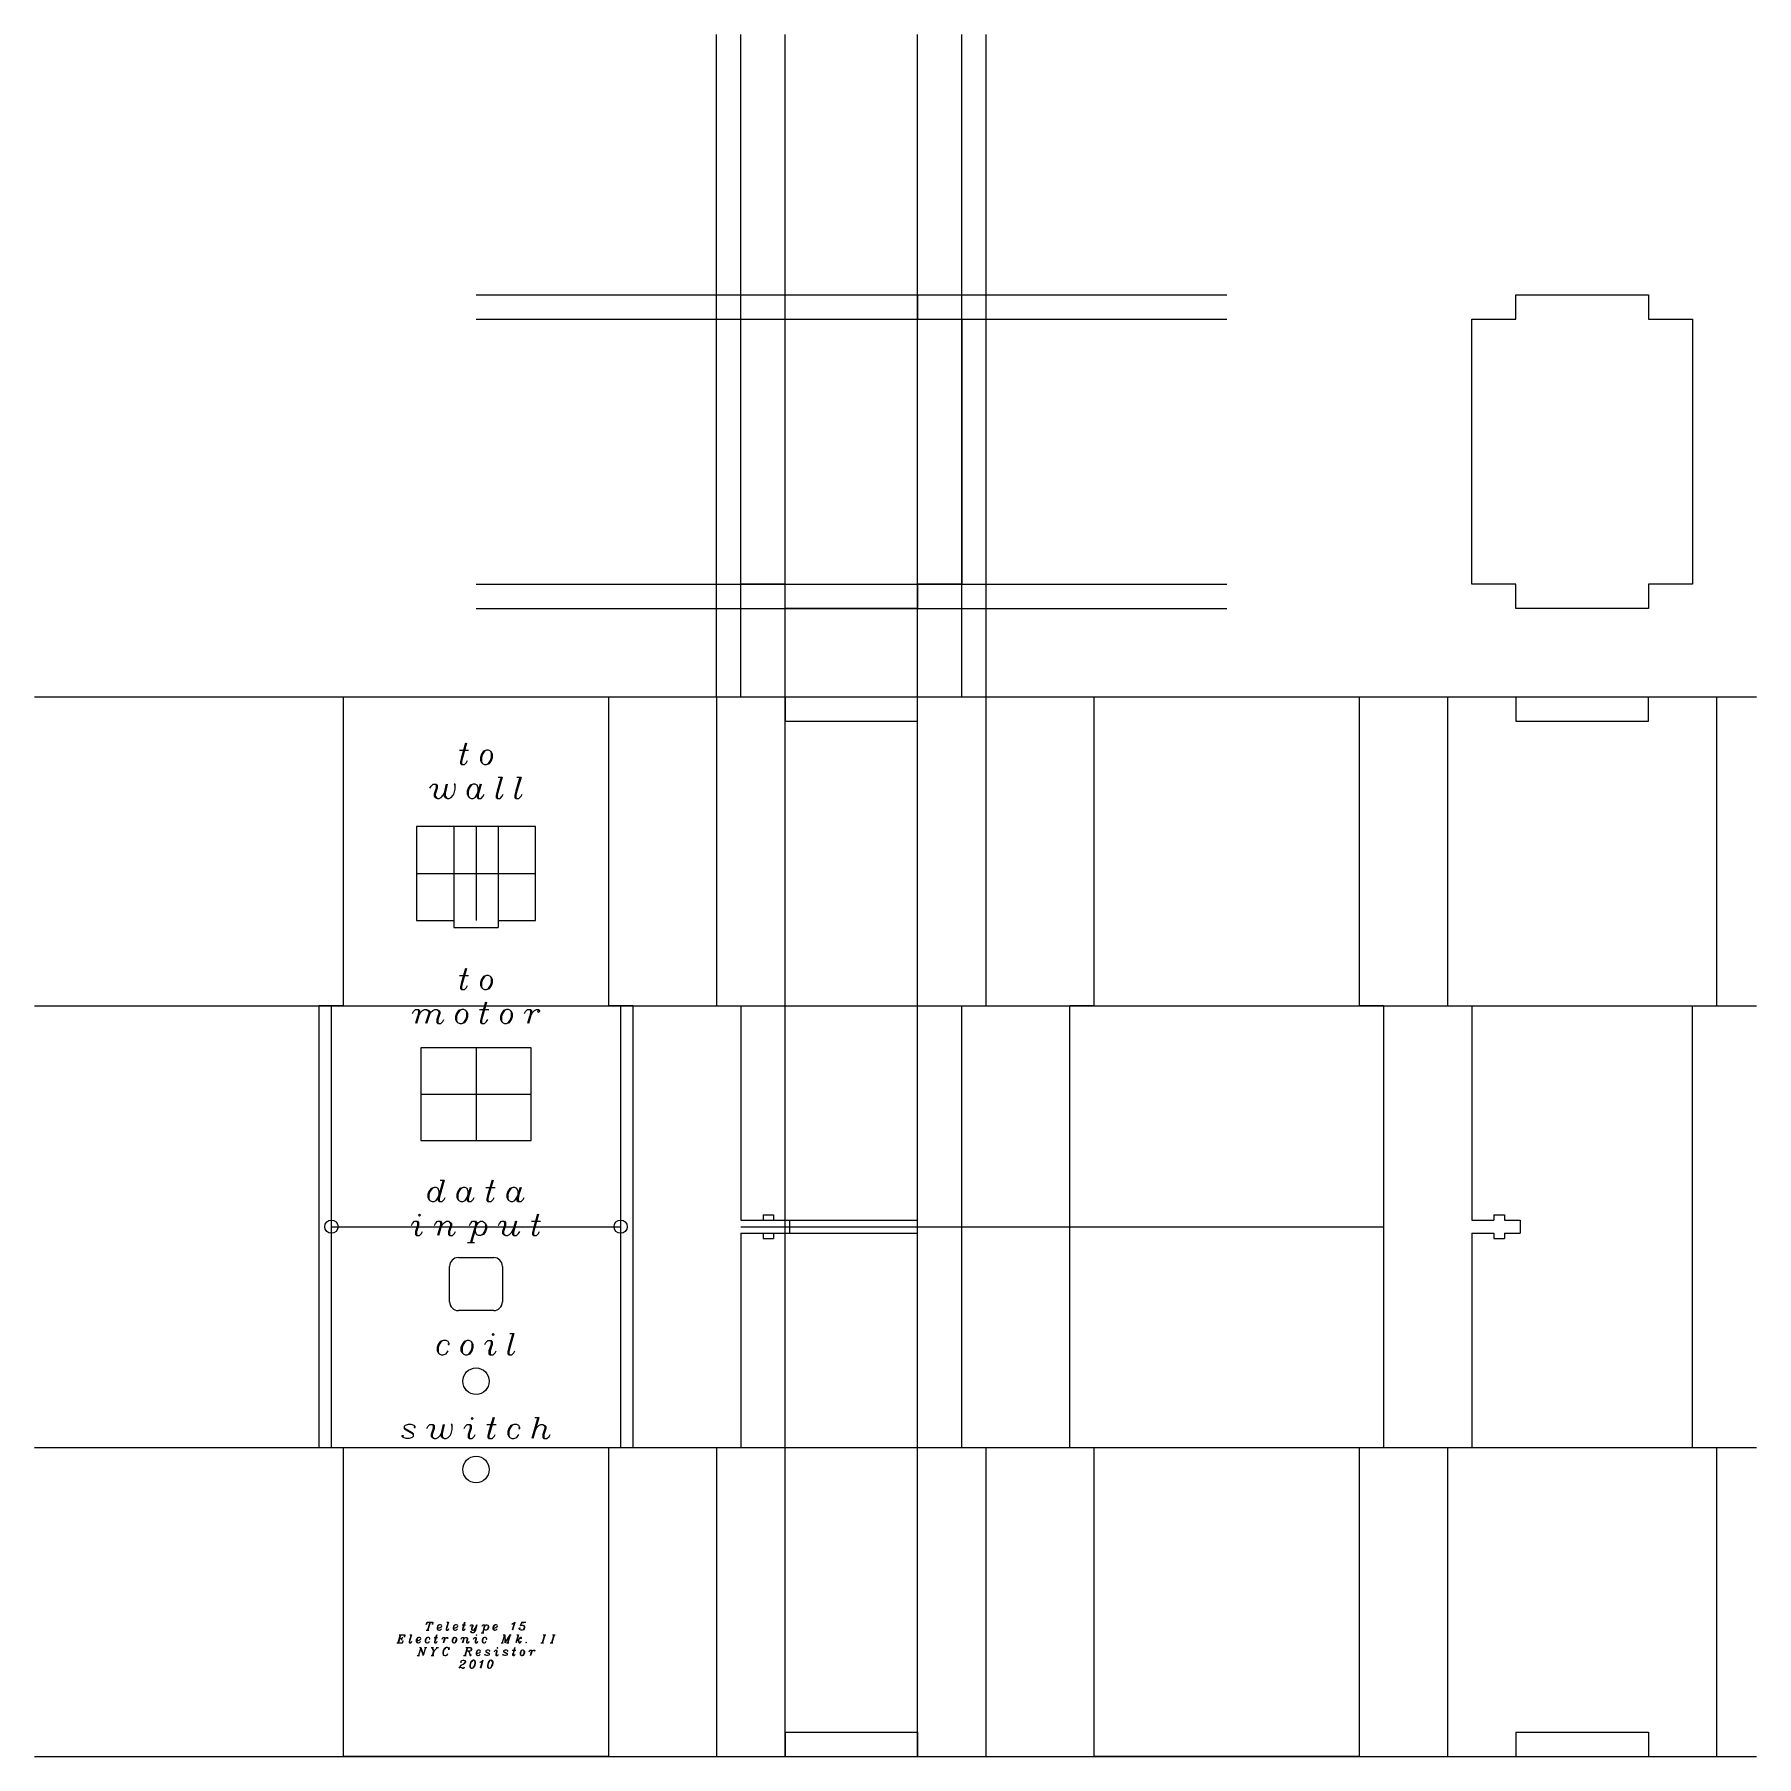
# Model space of a CAD drawing. Header units: millimetres. Extents: x -100 to 290, y -200 to 190.
import ezdxf

# ---------------------------------------------------------------- set-up
doc = ezdxf.new("R2010")
doc.units = ezdxf.units.MM
doc.layers.get('0').update_dxf_attribs({"linetype": 'CONTINUOUS', "lineweight": 0, "true_color": 0x000000})
doc.layers.add('drawing', color=5, linetype='CONTINUOUS', lineweight=0, true_color=0x0000ff)
doc.layers.add('etch', color=1, linetype='CONTINUOUS', lineweight=0, true_color=0xff0000)

msp = doc.modelspace()

# ---------------------------------------------------------------- linework, layer by layer
for p, q in [((70, 125.5), (70, 131)), ((70, 131), (100, 131)), ((100, 131), (100, 125.5)), ((235.5, 125.5), (235.5, 131)), ((235.5, 131), (265.5, 131)), ((265.5, 131), (265.5, 125.5)), ((60, 65.5), (60, 125.5)), ((60, 125.5), (70, 125.5)), ((100, 125.5), (110, 125.5)), ((110, 125.5), (110, 65.5)), ((225.5, 65.5), (225.5, 125.5)), ((225.5, 125.5), (235.5, 125.5)), ((265.5, 125.5), (275.5, 125.5)), ((275.5, 125.5), (275.5, 65.5)), ((70, 65.5), (60, 65.5)), ((70, 60), (70, 65.5)), ((110, 65.5), (100, 65.5)), ((100, 65.5), (100, 60)), ((235.5, 65.5), (225.5, 65.5)), ((235.5, 60), (235.5, 65.5)), ((275.5, 65.5), (265.5, 65.5)), ((265.5, 65.5), (265.5, 60)), ((100, 60), (70, 60)), ((265.5, 60), (235.5, 60)), ((-30, 40), (30, 40)), ((-30, -30), (-30, 40)), ((30, 40), (30, -30)), ((54.5, 40), (54.5, -30)), ((54.5, 40), (70, 40)), ((70, 40), (70, 34.5)), ((100, 34.5), (100, 40)), ((100, 40), (115.5, 40)), ((115.5, -30), (115.5, 40)), ((140, 40), (200, 40)), ((140, -30), (140, 40)), ((200, 40), (200, -30)), ((220, 40), (220, -30)), ((220, 40), (235.5, 40)), ((235.5, 40), (235.5, 34.5)), ((265.5, 34.5), (265.5, 40)), ((265.5, 40), (281, 40)), ((281, -30), (281, 40)), ((70, 34.5), (100, 34.5)), ((235.5, 34.5), (265.5, 34.5)), ((13.5, 10.65), (-13.5, 10.65)), ((-13.5, 10.65), (-13.5, -10.65)), ((13.5, -10.65), (13.5, 10.65)), ((-13.5, -10.65), (-5, -10.65)), ((-5, -10.65), (-5, -12.25)), ((5, -10.65), (13.5, -10.65)), ((5, -10.65), (5, -12.25)), ((-5, -12.25), (5, -12.25)), ((-35.5, -130), (-35.5, -30)), ((-30, -30), (-35.5, -30)), ((35.5, -30), (30, -30)), ((35.5, -30), (35.5, -130)), ((54.5, -30), (60, -30)), ((60, -30), (60, -78.5)), ((110, -130), (110, -30)), ((110, -30), (115.5, -30)), ((134.5, -130), (134.5, -30)), ((140, -30), (134.5, -30)), ((205.5, -30), (200, -30)), ((205.5, -30), (205.5, -130)), ((220, -30), (225.5, -30)), ((225.5, -30), (225.5, -78.5)), ((275.5, -130), (275.5, -30)), ((275.5, -30), (281, -30)), ((12.5, -39.5), (-12.5, -39.5)), ((-12.5, -39.5), (-12.5, -60.5)), ((12.5, -60.5), (12.5, -39.5)), ((-12.5, -60.5), (12.5, -60.5)), ((65, -77.3), (67.4, -77.3)), ((65, -77.3), (65, -78.5)), ((67.4, -77.3), (67.4, -78.5)), ((230.5, -77.3), (232.9, -77.3)), ((230.5, -77.3), (230.5, -78.5)), ((232.9, -77.3), (232.9, -78.5)), ((60, -78.5), (65, -78.5)), ((60, -81.5), (65, -81.5)), ((60, -81.5), (60, -130)), ((65, -81.5), (65, -82.7)), ((67.4, -78.5), (71, -78.5)), ((67.4, -81.5), (71, -81.5)), ((67.4, -81.5), (67.4, -82.7)), ((71, -78.5), (71, -81.5)), ((225.5, -78.5), (230.5, -78.5)), ((225.5, -81.5), (230.5, -81.5)), ((225.5, -81.5), (225.5, -130)), ((230.5, -81.5), (230.5, -82.7)), ((232.9, -78.5), (236.5, -78.5)), ((232.9, -81.5), (236.5, -81.5)), ((232.9, -81.5), (232.9, -82.7)), ((236.5, -78.5), (236.5, -81.5)), ((65, -82.7), (67.4, -82.7)), ((230.5, -82.7), (232.9, -82.7)), ((-6, -97), (-6, -89)), ((-4, -87), (4, -87)), ((6, -89), (6, -97)), ((4, -99), (-4, -99)), ((-35.5, -130), (-30, -130)), ((-30, -200), (-30, -130)), ((30, -130), (30, -200)), ((30, -130), (35.5, -130)), ((54.5, -130), (54.5, -200)), ((54.5, -130), (60, -130)), ((110, -130), (115.5, -130)), ((115.5, -200), (115.5, -130)), ((134.5, -130), (140, -130)), ((140, -200), (140, -130)), ((200, -130), (200, -200)), ((200, -130), (205.5, -130)), ((220, -130), (220, -200)), ((220, -130), (225.5, -130)), ((275.5, -130), (281, -130)), ((281, -200), (281, -130)), ((70, -194.5), (100, -194.5)), ((70, -194.5), (70, -200)), ((100, -194.5), (100, -200)), ((235.5, -194.5), (265.5, -194.5)), ((235.5, -194.5), (235.5, -200)), ((265.5, -194.5), (265.5, -200)), ((30, -200), (-30, -200)), ((54.5, -200), (70, -200)), ((100, -200), (115.5, -200)), ((200, -200), (140, -200)), ((220, -200), (235.5, -200)), ((265.5, -200), (281, -200))]:
    msp.add_line(p, q)
for centre, radius in [((-32.75, -80), 1.5), ((32.75, -80), 1.5), ((0, -115), 3), ((0, -135), 3)]:
    msp.add_circle(centre, radius)
for centre, start, end in [((-4, -89), 90, 180), ((4, -89), 0, 90), ((-4, -97), 180, 270), ((4, -97), 270, 0)]:
    msp.add_arc(centre, 2, start, end)
at = {"layer": 'drawing'}
for p, q in [((54.5, 40), (54.5, 190)), ((60, 40), (60, 190)), ((70, -200), (70, 190)), ((100, -200), (100, 190)), ((110, 40), (110, 190)), ((115.5, 40), (115.5, 190)), ((0, 131), (170, 131)), ((0, 125.5), (170, 125.5)), ((0, 65.5), (170, 65.5)), ((0, 60), (170, 60)), ((-100, 40), (290, 40)), ((70, 34.5), (100, 34.5)), ((-5, 10.65), (-5, -12.25)), ((0, 10.65), (0, -10.65)), ((5, 10.65), (5, -12.25)), ((-13.5, 0), (13.5, 0)), ((-100, -30), (290, -30)), ((-32.75, -130), (-32.75, -30)), ((32.75, -30), (32.75, -130)), ((0, -39.5), (0, -60.5)), ((-12.5, -50), (12.5, -50)), ((-32.75, -80), (32.75, -80)), ((60, -78.5), (100, -78.5)), ((60, -80), (205.5, -80)), ((60, -81.5), (100, -81.5)), ((-100, -130), (290, -130)), ((-100, -200), (290, -200))]:
    msp.add_line(p, q, dxfattribs=at)
at = {"layer": 'etch'}
for p, q in [((-3.74, 27.89), (-1.68, 27.89)), ((-2.37, 29.5), (-3.28, 26.29)), ((-2.14, 29.5), (-3.05, 26.29)), ((1.68, 27.66), (1.22, 26.97)), ((1.91, 27.66), (1.45, 26.97)), ((2.37, 27.89), (1.68, 27.66)), ((2.37, 27.89), (1.91, 27.66)), ((2.82, 27.89), (2.37, 27.89)), ((3.28, 27.66), (2.82, 27.89)), ((3.51, 27.43), (3.28, 27.66)), ((3.51, 27.2), (3.28, 27.66)), ((3.74, 26.97), (3.51, 27.43)), ((-3.28, 26.29), (-3.51, 25.37)), ((-3.51, 25.37), (-3.51, 24.91)), ((-3.51, 24.91), (-3.28, 24.68)), ((-3.05, 26.29), (-3.28, 25.37)), ((-3.28, 25.37), (-3.28, 24.91)), ((-3.28, 24.91), (-3.05, 24.68)), ((-3.28, 24.68), (-2.59, 24.68)), ((-2.59, 24.68), (-2.14, 25.14)), ((-2.14, 25.14), (-1.91, 25.6)), ((1.22, 26.97), (0.99, 26.29)), ((0.99, 26.29), (0.99, 25.6)), ((0.99, 25.6), (1.22, 25.14)), ((1.45, 26.97), (1.22, 26.29)), ((1.22, 26.29), (1.22, 25.37)), ((1.22, 25.37), (1.45, 24.91)), ((1.22, 25.14), (1.45, 24.91)), ((1.45, 24.91), (1.91, 24.68)), ((1.91, 24.68), (2.37, 24.68)), ((2.37, 24.68), (3.05, 24.91)), ((2.37, 24.68), (2.82, 24.91)), ((2.82, 24.91), (3.28, 25.6)), ((3.05, 24.91), (3.51, 25.6)), ((3.28, 25.6), (3.51, 26.29)), ((3.51, 26.29), (3.51, 27.2)), ((3.51, 25.6), (3.74, 26.29)), ((3.74, 26.29), (3.74, 26.97)), ((-10.42, 19.29), (-10.19, 19.75)), ((-10.19, 19.75), (-9.73, 20.21)), ((-9.73, 20.21), (-9.05, 20.21)), ((-9.28, 20.21), (-9.05, 19.98)), ((-9.05, 20.21), (-8.82, 19.98)), ((-9.05, 19.98), (-9.05, 19.29)), ((-8.82, 19.98), (-8.82, 19.29)), ((-6.75, 20.21), (-7.21, 18.15)), ((-6.52, 20.21), (-6.98, 18.15)), ((-4.69, 20.21), (-4.92, 20.21)), ((-4.92, 20.21), (-4.69, 19.75)), ((-4.69, 19.06), (-4.69, 20.21)), ((-1.33, 19.98), (-1.79, 19.29)), ((-1.1, 19.98), (-1.56, 19.29)), ((-0.65, 20.21), (-1.33, 19.98)), ((-0.65, 20.21), (-1.1, 19.98)), ((-0.19, 20.21), (-0.65, 20.21)), ((0.27, 19.98), (-0.19, 20.21)), ((0.5, 19.29), (0.27, 19.98)), ((0.96, 20.21), (0.5, 18.61)), ((1.19, 20.21), (0.73, 18.61)), ((5.69, 21.82), (4.77, 18.61)), ((5.92, 21.82), (5, 18.61)), ((5, 21.82), (5.92, 21.82)), ((9.96, 21.82), (9.05, 18.61)), ((10.19, 21.82), (9.28, 18.61)), ((9.28, 21.82), (10.19, 21.82)), ((-9.05, 19.29), (-9.51, 17.92)), ((-9.51, 17.92), (-9.51, 17.46)), ((-9.51, 17.46), (-9.28, 17.23)), ((-8.82, 19.29), (-9.28, 17.92)), ((-9.28, 17.92), (-9.28, 17.46)), ((-9.28, 17.46), (-8.82, 17)), ((-9.28, 17.23), (-8.82, 17)), ((-8.82, 17), (-8.36, 17)), ((-8.36, 17), (-7.9, 17.23)), ((-7.9, 17.23), (-7.44, 17.69)), ((-7.44, 17.69), (-7.21, 18.15)), ((-7.21, 18.15), (-7.21, 17.46)), ((-7.21, 17.46), (-6.98, 17.23)), ((-6.98, 18.15), (-6.98, 17.46)), ((-6.98, 17.46), (-6.52, 17)), ((-6.98, 17.23), (-6.52, 17)), ((-6.52, 17), (-6.06, 17)), ((-6.06, 17), (-5.61, 17.23)), ((-5.61, 17.23), (-5.15, 17.69)), ((-5.15, 17.69), (-4.92, 18.15)), ((-4.92, 18.15), (-4.69, 19.06)), ((-1.79, 19.29), (-2.02, 18.61)), ((-2.02, 18.61), (-2.02, 17.92)), ((-2.02, 17.92), (-1.79, 17.46)), ((-1.56, 19.29), (-1.79, 18.61)), ((-1.79, 18.61), (-1.79, 17.69)), ((-1.79, 17.69), (-1.56, 17.23)), ((-1.79, 17.46), (-1.56, 17.23)), ((-1.56, 17.23), (-1.1, 17)), ((-1.1, 17), (-0.65, 17)), ((-0.65, 17), (-0.19, 17.23)), ((-0.19, 17.23), (0.27, 17.92)), ((0.5, 18.61), (0.27, 17.69)), ((0.27, 17.92), (0.5, 18.61)), ((0.27, 17.69), (0.27, 17.23)), ((0.27, 17.23), (0.5, 17)), ((0.5, 18.61), (0.5, 19.29)), ((0.73, 18.61), (0.5, 17.69)), ((0.5, 17.69), (0.5, 17.23)), ((0.5, 17.23), (0.73, 17)), ((0.5, 17), (1.19, 17)), ((1.19, 17), (1.65, 17.46)), ((1.65, 17.46), (1.88, 17.92)), ((4.77, 18.61), (4.54, 17.69)), ((4.54, 17.69), (4.54, 17.23)), ((4.54, 17.23), (4.77, 17)), ((5, 18.61), (4.77, 17.69)), ((4.77, 17.69), (4.77, 17.23)), ((4.77, 17.23), (5, 17)), ((4.77, 17), (5.46, 17)), ((5.46, 17), (5.92, 17.46)), ((5.92, 17.46), (6.15, 17.92)), ((9.05, 18.61), (8.82, 17.69)), ((8.82, 17.69), (8.82, 17.23)), ((8.82, 17.23), (9.05, 17)), ((9.28, 18.61), (9.05, 17.69)), ((9.05, 17.69), (9.05, 17.23)), ((9.05, 17.23), (9.28, 17)), ((9.05, 17), (9.73, 17)), ((9.73, 17), (10.19, 17.46)), ((10.19, 17.46), (10.42, 17.92)), ((-3.74, -23.11), (-1.68, -23.11)), ((-2.37, -21.5), (-3.28, -24.71)), ((-2.14, -21.5), (-3.05, -24.71)), ((1.68, -23.34), (1.22, -24.03)), ((1.91, -23.34), (1.45, -24.03)), ((2.37, -23.11), (1.68, -23.34)), ((2.37, -23.11), (1.91, -23.34)), ((2.82, -23.11), (2.37, -23.11)), ((3.28, -23.34), (2.82, -23.11)), ((3.51, -23.57), (3.28, -23.34)), ((3.51, -23.8), (3.28, -23.34)), ((-3.28, -24.71), (-3.51, -25.63)), ((-3.51, -25.63), (-3.51, -26.09)), ((-3.51, -26.09), (-3.28, -26.32)), ((-3.05, -24.71), (-3.28, -25.63)), ((-3.28, -25.63), (-3.28, -26.09)), ((-3.28, -26.09), (-3.05, -26.32)), ((-3.28, -26.32), (-2.59, -26.32)), ((-2.59, -26.32), (-2.14, -25.86)), ((-2.14, -25.86), (-1.91, -25.4)), ((1.22, -24.03), (0.99, -24.71)), ((0.99, -24.71), (0.99, -25.4)), ((0.99, -25.4), (1.22, -25.86)), ((1.45, -24.03), (1.22, -24.71)), ((1.22, -24.71), (1.22, -25.63)), ((1.22, -25.63), (1.45, -26.09)), ((1.22, -25.86), (1.45, -26.09)), ((1.45, -26.09), (1.91, -26.32)), ((1.91, -26.32), (2.37, -26.32)), ((2.37, -26.32), (3.05, -26.09)), ((2.37, -26.32), (2.82, -26.09)), ((2.82, -26.09), (3.28, -25.4)), ((3.05, -26.09), (3.51, -25.4)), ((3.28, -25.4), (3.51, -24.71)), ((3.74, -24.03), (3.51, -23.57)), ((3.51, -24.71), (3.51, -23.8)), ((3.51, -25.4), (3.74, -24.71)), ((3.74, -24.71), (3.74, -24.03)), ((-14.16, -31.25), (-13.71, -30.79)), ((-13.71, -30.79), (-13.02, -30.79)), ((-13.25, -30.79), (-13.02, -31.02)), ((-13.02, -30.79), (-12.79, -31.02)), ((-13.02, -31.02), (-13.02, -31.48)), ((-12.79, -31.02), (-12.79, -31.48)), ((-12.56, -31.48), (-12.1, -31.02)), ((-12.1, -31.02), (-11.64, -30.79)), ((-11.64, -30.79), (-11.18, -30.79)), ((-11.18, -30.79), (-10.72, -31.02)), ((-11.18, -30.79), (-10.72, -31.25)), ((-10.72, -31.02), (-10.49, -31.25)), ((-10.27, -31.48), (-9.81, -31.02)), ((-9.81, -31.02), (-9.35, -30.79)), ((-9.35, -30.79), (-8.89, -30.79)), ((-8.89, -30.79), (-8.43, -31.02)), ((-8.89, -30.79), (-8.43, -31.25)), ((-8.43, -31.02), (-8.2, -31.25)), ((-3.93, -31.02), (-4.39, -31.71)), ((-3.7, -31.02), (-4.16, -31.71)), ((-3.24, -30.79), (-3.93, -31.02)), ((-3.24, -30.79), (-3.7, -31.02)), ((-2.78, -30.79), (-3.24, -30.79)), ((-2.32, -31.02), (-2.78, -30.79)), ((-2.09, -31.25), (-2.32, -31.02)), ((-2.09, -31.48), (-2.32, -31.02)), ((0.8, -30.79), (2.87, -30.79)), ((2.18, -29.18), (1.26, -32.39)), ((2.41, -29.18), (1.49, -32.39)), ((6.22, -31.02), (5.76, -31.71)), ((6.45, -31.02), (5.99, -31.71)), ((6.91, -30.79), (6.22, -31.02)), ((6.91, -30.79), (6.45, -31.02)), ((7.37, -30.79), (6.91, -30.79)), ((7.83, -31.02), (7.37, -30.79)), ((8.06, -31.25), (7.83, -31.02)), ((8.06, -31.48), (7.83, -31.02)), ((11.18, -31.25), (11.64, -30.79)), ((11.64, -30.79), (12.33, -30.79)), ((12.1, -30.79), (12.33, -31.02)), ((12.33, -30.79), (12.56, -31.02)), ((12.33, -31.02), (12.33, -31.48)), ((12.56, -31.02), (12.56, -31.48)), ((12.79, -31.48), (13.25, -31.02)), ((13.25, -31.02), (13.71, -30.79)), ((13.71, -30.79), (14.16, -30.79)), ((13.94, -31.25), (14.16, -31.02)), ((14.16, -30.79), (14.39, -31.02)), ((14.39, -31.02), (14.39, -31.25)), ((-14.39, -31.71), (-14.16, -31.25)), ((-13.25, -32.39), (-13.71, -34)), ((-13.02, -32.39), (-13.48, -34)), ((-13.02, -31.48), (-13.25, -32.39)), ((-12.79, -31.48), (-13.02, -32.39)), ((-13.02, -32.39), (-12.56, -31.48)), ((-10.72, -31.71), (-11.41, -34)), ((-10.49, -31.71), (-11.18, -34)), ((-10.72, -31.25), (-10.72, -31.71)), ((-10.72, -32.39), (-10.27, -31.48)), ((-10.49, -31.25), (-10.49, -31.71)), ((-8.43, -31.71), (-8.89, -33.08)), ((-8.89, -33.08), (-8.89, -33.77)), ((-8.89, -33.77), (-8.66, -34)), ((-8.2, -31.71), (-8.66, -33.08)), ((-8.66, -33.08), (-8.66, -33.77)), ((-8.66, -33.77), (-8.43, -34)), ((-8.66, -34), (-7.97, -34)), ((-8.43, -31.25), (-8.43, -31.71)), ((-8.2, -31.25), (-8.2, -31.71)), ((-7.97, -34), (-7.51, -33.54)), ((-7.51, -33.54), (-7.28, -33.08)), ((-4.39, -31.71), (-4.62, -32.39)), ((-4.62, -32.39), (-4.62, -33.08)), ((-4.62, -33.08), (-4.39, -33.54)), ((-4.16, -31.71), (-4.39, -32.39)), ((-4.39, -32.39), (-4.39, -33.31)), ((-4.39, -33.31), (-4.16, -33.77)), ((-4.39, -33.54), (-4.16, -33.77)), ((-4.16, -33.77), (-3.7, -34)), ((-3.7, -34), (-3.24, -34)), ((-3.24, -34), (-2.55, -33.77)), ((-3.24, -34), (-2.78, -33.77)), ((-2.78, -33.77), (-2.32, -33.08)), ((-2.55, -33.77), (-2.09, -33.08)), ((-2.32, -33.08), (-2.09, -32.39)), ((-1.86, -31.71), (-2.09, -31.25)), ((-2.09, -32.39), (-2.09, -31.48)), ((-2.09, -33.08), (-1.86, -32.39)), ((-1.86, -32.39), (-1.86, -31.71)), ((1.26, -32.39), (1.03, -33.31)), ((1.03, -33.31), (1.03, -33.77)), ((1.03, -33.77), (1.26, -34)), ((1.49, -32.39), (1.26, -33.31)), ((1.26, -33.31), (1.26, -33.77)), ((1.26, -33.77), (1.49, -34)), ((1.26, -34), (1.95, -34)), ((1.95, -34), (2.41, -33.54)), ((2.41, -33.54), (2.64, -33.08)), ((5.76, -31.71), (5.53, -32.39)), ((5.53, -32.39), (5.53, -33.08)), ((5.53, -33.08), (5.76, -33.54)), ((5.99, -31.71), (5.76, -32.39)), ((5.76, -32.39), (5.76, -33.31)), ((5.76, -33.31), (5.99, -33.77)), ((5.76, -33.54), (5.99, -33.77)), ((5.99, -33.77), (6.45, -34)), ((6.45, -34), (6.91, -34)), ((6.91, -34), (7.6, -33.77)), ((6.91, -34), (7.37, -33.77)), ((7.37, -33.77), (7.83, -33.08)), ((7.6, -33.77), (8.06, -33.08)), ((7.83, -33.08), (8.06, -32.39)), ((8.29, -31.71), (8.06, -31.25)), ((8.06, -32.39), (8.06, -31.48)), ((8.06, -33.08), (8.29, -32.39)), ((8.29, -32.39), (8.29, -31.71)), ((10.95, -31.71), (11.18, -31.25)), ((12.1, -32.39), (11.64, -34)), ((12.33, -32.39), (11.87, -34)), ((12.33, -31.48), (12.1, -32.39)), ((12.56, -31.48), (12.33, -32.39)), ((12.33, -32.39), (12.79, -31.48)), ((14.16, -31.48), (13.94, -31.25)), ((14.39, -31.25), (14.16, -31.48)), ((-7.44, -69.5), (-8.36, -72.71)), ((-7.21, -69.5), (-8.13, -72.71)), ((-8.13, -69.5), (-7.21, -69.5)), ((3.63, -69.5), (2.71, -72.71)), ((3.86, -69.5), (2.94, -72.71)), ((-10.65, -72.03), (-10.88, -72.71)), ((-10.88, -72.71), (-10.88, -73.4)), ((-10.88, -73.4), (-10.65, -73.86)), ((-10.19, -71.34), (-10.65, -72.03)), ((-10.42, -72.03), (-10.65, -72.71)), ((-10.65, -72.71), (-10.65, -73.63)), ((-10.65, -73.63), (-10.42, -74.09)), ((-10.65, -73.86), (-10.42, -74.09)), ((-9.96, -71.34), (-10.42, -72.03)), ((-10.42, -74.09), (-9.96, -74.32)), ((-9.51, -71.11), (-10.19, -71.34)), ((-9.51, -71.11), (-9.96, -71.34)), ((-9.05, -71.11), (-9.51, -71.11)), ((-9.51, -74.32), (-9.05, -74.09)), ((-8.59, -71.34), (-9.05, -71.11)), ((-9.05, -74.09), (-8.59, -73.4)), ((-8.36, -72.03), (-8.59, -71.34)), ((-8.36, -72.71), (-8.59, -73.63)), ((-8.59, -73.4), (-8.36, -72.71)), ((-8.59, -73.63), (-8.59, -74.09)), ((-8.59, -74.09), (-8.36, -74.32)), ((-8.36, -72.71), (-8.36, -72.03)), ((-8.13, -72.71), (-8.36, -73.63)), ((-8.36, -73.63), (-8.36, -74.09)), ((-8.36, -74.09), (-8.13, -74.32)), ((-7.67, -74.32), (-7.21, -73.86)), ((-7.21, -73.86), (-6.98, -73.4)), ((-4.09, -72.03), (-4.32, -72.71)), ((-4.32, -72.71), (-4.32, -73.4)), ((-4.32, -73.4), (-4.09, -73.86)), ((-3.63, -71.34), (-4.09, -72.03)), ((-3.86, -72.03), (-4.09, -72.71)), ((-4.09, -72.71), (-4.09, -73.63)), ((-4.09, -73.63), (-3.86, -74.09)), ((-4.09, -73.86), (-3.86, -74.09)), ((-3.4, -71.34), (-3.86, -72.03)), ((-3.86, -74.09), (-3.4, -74.32)), ((-2.94, -71.11), (-3.63, -71.34)), ((-2.94, -71.11), (-3.4, -71.34)), ((-2.48, -71.11), (-2.94, -71.11)), ((-2.94, -74.32), (-2.48, -74.09)), ((-2.02, -71.34), (-2.48, -71.11)), ((-2.48, -74.09), (-2.02, -73.4)), ((-1.79, -72.03), (-2.02, -71.34)), ((-1.79, -72.71), (-2.02, -73.63)), ((-2.02, -73.4), (-1.79, -72.71)), ((-2.02, -73.63), (-2.02, -74.09)), ((-2.02, -74.09), (-1.79, -74.32)), ((-1.33, -71.11), (-1.79, -72.71)), ((-1.79, -72.71), (-1.79, -72.03)), ((-1.56, -72.71), (-1.79, -73.63)), ((-1.79, -73.63), (-1.79, -74.09)), ((-1.79, -74.09), (-1.56, -74.32)), ((-1.1, -71.11), (-1.56, -72.71)), ((-1.1, -74.32), (-0.65, -73.86)), ((-0.65, -73.86), (-0.42, -73.4)), ((2.25, -71.11), (4.32, -71.11)), ((2.71, -72.71), (2.48, -73.63)), ((2.48, -73.63), (2.48, -74.09)), ((2.48, -74.09), (2.71, -74.32)), ((2.94, -72.71), (2.71, -73.63)), ((2.71, -73.63), (2.71, -74.09)), ((2.71, -74.09), (2.94, -74.32)), ((3.4, -74.32), (3.86, -73.86)), ((3.86, -73.86), (4.09, -73.4)), ((7.21, -72.03), (6.98, -72.71)), ((6.98, -72.71), (6.98, -73.4)), ((6.98, -73.4), (7.21, -73.86)), ((7.67, -71.34), (7.21, -72.03)), ((7.44, -72.03), (7.21, -72.71)), ((7.21, -72.71), (7.21, -73.63)), ((7.21, -73.63), (7.44, -74.09)), ((7.21, -73.86), (7.44, -74.09)), ((7.9, -71.34), (7.44, -72.03)), ((7.44, -74.09), (7.9, -74.32)), ((8.36, -71.11), (7.67, -71.34)), ((8.36, -71.11), (7.9, -71.34)), ((8.82, -71.11), (8.36, -71.11)), ((8.36, -74.32), (8.82, -74.09)), ((9.28, -71.34), (8.82, -71.11)), ((8.82, -74.09), (9.28, -73.4)), ((9.51, -72.03), (9.28, -71.34)), ((9.51, -72.71), (9.28, -73.63)), ((9.28, -73.4), (9.51, -72.71)), ((9.28, -73.63), (9.28, -74.09)), ((9.28, -74.09), (9.51, -74.32)), ((9.96, -71.11), (9.51, -72.71)), ((9.51, -72.71), (9.51, -72.03)), ((9.73, -72.71), (9.51, -73.63)), ((9.51, -73.63), (9.51, -74.09)), ((9.51, -74.09), (9.73, -74.32)), ((10.19, -71.11), (9.73, -72.71)), ((10.19, -74.32), (10.65, -73.86)), ((10.65, -73.86), (10.88, -73.4)), ((-12.79, -77.18), (-13.02, -77.41)), ((-13.02, -77.41), (-12.79, -77.64)), ((-12.56, -77.41), (-12.79, -77.18)), ((-12.79, -77.64), (-12.56, -77.41)), ((-9.96, -74.32), (-9.51, -74.32)), ((-8.36, -74.32), (-7.67, -74.32)), ((-3.4, -74.32), (-2.94, -74.32)), ((-1.79, -74.32), (-1.1, -74.32)), ((2.71, -74.32), (3.4, -74.32)), ((7.9, -74.32), (8.36, -74.32)), ((9.51, -74.32), (10.19, -74.32)), ((13.94, -77.18), (13.02, -80.39)), ((14.16, -77.18), (13.25, -80.39)), ((-14.62, -79.71), (-14.39, -79.25)), ((-14.39, -79.25), (-13.94, -78.79)), ((-13.94, -78.79), (-13.25, -78.79)), ((-13.25, -79.71), (-13.71, -81.08)), ((-13.71, -81.08), (-13.71, -81.77)), ((-13.71, -81.77), (-13.48, -82)), ((-13.48, -78.79), (-13.25, -79.02)), ((-13.02, -79.71), (-13.48, -81.08)), ((-13.48, -81.08), (-13.48, -81.77)), ((-13.48, -81.77), (-13.25, -82)), ((-13.25, -78.79), (-13.02, -79.02)), ((-13.25, -79.02), (-13.25, -79.71)), ((-13.02, -79.02), (-13.02, -79.71)), ((-12.79, -82), (-12.33, -81.54)), ((-12.33, -81.54), (-12.1, -81.08)), ((-9.43, -79.71), (-9.2, -79.25)), ((-9.2, -79.25), (-8.75, -78.79)), ((-8.75, -78.79), (-8.06, -78.79)), ((-8.29, -80.39), (-8.75, -82)), ((-8.06, -80.39), (-8.52, -82)), ((-8.29, -78.79), (-8.06, -79.02)), ((-8.06, -79.48), (-8.29, -80.39)), ((-8.06, -78.79), (-7.83, -79.02)), ((-8.06, -79.02), (-8.06, -79.48)), ((-7.83, -79.48), (-8.06, -80.39)), ((-8.06, -80.39), (-7.6, -79.48)), ((-7.83, -79.02), (-7.83, -79.48)), ((-7.6, -79.48), (-7.14, -79.02)), ((-7.14, -79.02), (-6.68, -78.79)), ((-6.68, -78.79), (-6.22, -78.79)), ((-6.22, -78.79), (-5.76, -79.02)), ((-6.22, -78.79), (-5.76, -79.25)), ((-5.76, -79.71), (-6.22, -81.08)), ((-6.22, -81.08), (-6.22, -81.77)), ((-6.22, -81.77), (-5.99, -82)), ((-5.53, -79.71), (-5.99, -81.08)), ((-5.99, -81.08), (-5.99, -81.77)), ((-5.99, -81.77), (-5.76, -82)), ((-5.76, -79.02), (-5.53, -79.25)), ((-5.76, -79.25), (-5.76, -79.71)), ((-5.53, -79.25), (-5.53, -79.71)), ((-5.3, -82), (-4.85, -81.54)), ((-4.85, -81.54), (-4.62, -81.08)), ((-1.49, -79.71), (-1.26, -79.25)), ((-1.26, -79.25), (-0.8, -78.79)), ((-0.34, -80.39), (-1.26, -83.61)), ((-0.11, -80.39), (-1.03, -83.61)), ((-0.8, -78.79), (-0.11, -78.79)), ((-0.34, -78.79), (-0.11, -79.02)), ((-0.11, -79.48), (-0.34, -80.39)), ((-0.11, -78.79), (0.11, -79.02)), ((-0.11, -79.02), (-0.11, -79.48)), ((0.11, -79.48), (-0.11, -80.39)), ((-0.11, -80.39), (0.11, -79.71)), ((-0.11, -81.08), (-0.11, -80.39)), ((0.11, -81.77), (-0.11, -81.08)), ((0.11, -79.02), (0.11, -79.48)), ((0.11, -79.71), (0.57, -79.02)), ((0.57, -82), (0.11, -81.77)), ((0.57, -79.02), (1.03, -78.79)), ((1.03, -78.79), (1.49, -78.79)), ((1.72, -81.77), (1.03, -82)), ((1.49, -81.77), (1.03, -82)), ((1.49, -78.79), (1.95, -79.02)), ((1.95, -81.08), (1.49, -81.77)), ((2.18, -81.08), (1.72, -81.77)), ((1.95, -79.02), (2.18, -79.25)), ((1.95, -79.02), (2.18, -79.48)), ((2.18, -80.39), (1.95, -81.08)), ((2.18, -79.25), (2.41, -79.71)), ((2.18, -79.48), (2.18, -80.39)), ((2.41, -80.39), (2.18, -81.08)), ((2.41, -79.71), (2.41, -80.39)), ((5.08, -79.71), (5.3, -79.25)), ((5.3, -79.25), (5.76, -78.79)), ((5.76, -78.79), (6.45, -78.79)), ((6.45, -79.71), (5.99, -81.08)), ((5.99, -81.08), (5.99, -81.54)), ((5.99, -81.54), (6.22, -81.77)), ((6.22, -78.79), (6.45, -79.02)), ((6.68, -79.71), (6.22, -81.08)), ((6.22, -81.08), (6.22, -81.54)), ((6.22, -81.54), (6.68, -82)), ((6.22, -81.77), (6.68, -82)), ((6.45, -78.79), (6.68, -79.02)), ((6.45, -79.02), (6.45, -79.71)), ((6.68, -79.02), (6.68, -79.71)), ((7.14, -82), (7.6, -81.77)), ((7.6, -81.77), (8.06, -81.31)), ((8.06, -81.31), (8.52, -80.39)), ((8.52, -80.39), (8.29, -81.31)), ((8.29, -81.31), (8.29, -81.77)), ((8.29, -81.77), (8.52, -82)), ((8.97, -78.79), (8.52, -80.39)), ((8.75, -80.39), (8.52, -81.31)), ((8.52, -81.31), (8.52, -81.77)), ((8.52, -81.77), (8.75, -82)), ((9.2, -78.79), (8.75, -80.39)), ((9.2, -82), (9.66, -81.54)), ((9.66, -81.54), (9.89, -81.08)), ((12.56, -78.79), (14.62, -78.79)), ((13.02, -80.39), (12.79, -81.31)), ((12.79, -81.31), (12.79, -81.77)), ((12.79, -81.77), (13.02, -82)), ((13.25, -80.39), (13.02, -81.31)), ((13.02, -81.31), (13.02, -81.77)), ((13.02, -81.77), (13.25, -82)), ((13.71, -82), (14.16, -81.54)), ((14.16, -81.54), (14.39, -81.08)), ((-13.48, -82), (-12.79, -82)), ((-5.99, -82), (-5.3, -82)), ((-1.95, -83.61), (-0.34, -83.61)), ((1.03, -82), (0.57, -82)), ((6.68, -82), (7.14, -82)), ((8.52, -82), (9.2, -82)), ((13.02, -82), (13.71, -82)), ((3.86, -104.18), (3.63, -104.41)), ((3.63, -104.41), (3.86, -104.64)), ((4.09, -104.41), (3.86, -104.18)), ((3.86, -104.64), (4.09, -104.41)), ((8.36, -104.18), (7.44, -107.39)), ((8.59, -104.18), (7.67, -107.39)), ((7.67, -104.18), (8.59, -104.18)), ((-8.59, -106.71), (-8.82, -107.39)), ((-8.82, -107.39), (-8.82, -108.08)), ((-8.82, -108.08), (-8.59, -108.54)), ((-8.13, -106.02), (-8.59, -106.71)), ((-8.36, -106.71), (-8.59, -107.39)), ((-8.59, -107.39), (-8.59, -108.31)), ((-8.59, -108.31), (-8.36, -108.77)), ((-8.59, -108.54), (-8.36, -108.77)), ((-7.9, -106.02), (-8.36, -106.71)), ((-8.36, -108.77), (-7.9, -109)), ((-7.44, -105.79), (-8.13, -106.02)), ((-7.44, -105.79), (-7.9, -106.02)), ((-7.9, -109), (-7.44, -109)), ((-6.75, -105.79), (-7.44, -105.79)), ((-7.44, -109), (-6.75, -108.77)), ((-6.29, -106.02), (-6.75, -105.79)), ((-6.75, -108.77), (-6.29, -108.08)), ((-6.06, -106.48), (-6.29, -106.02)), ((-6.29, -106.48), (-6.29, -106.71)), ((-6.29, -106.71), (-6.06, -106.71)), ((-6.06, -106.71), (-6.06, -106.48)), ((-3.17, -106.71), (-3.4, -107.39)), ((-3.4, -107.39), (-3.4, -108.08)), ((-3.4, -108.08), (-3.17, -108.54)), ((-2.71, -106.02), (-3.17, -106.71)), ((-2.94, -106.71), (-3.17, -107.39)), ((-3.17, -107.39), (-3.17, -108.31)), ((-3.17, -108.31), (-2.94, -108.77)), ((-3.17, -108.54), (-2.94, -108.77)), ((-2.48, -106.02), (-2.94, -106.71)), ((-2.94, -108.77), (-2.48, -109)), ((-2.02, -105.79), (-2.71, -106.02)), ((-2.02, -105.79), (-2.48, -106.02)), ((-2.48, -109), (-2.02, -109)), ((-1.56, -105.79), (-2.02, -105.79)), ((-2.02, -109), (-1.33, -108.77)), ((-2.02, -109), (-1.56, -108.77)), ((-1.1, -106.02), (-1.56, -105.79)), ((-1.56, -108.77), (-1.1, -108.08)), ((-1.33, -108.77), (-0.87, -108.08)), ((-0.87, -106.25), (-1.1, -106.02)), ((-0.87, -106.48), (-1.1, -106.02)), ((-1.1, -108.08), (-0.87, -107.39)), ((-0.65, -106.71), (-0.87, -106.25)), ((-0.87, -107.39), (-0.87, -106.48)), ((-0.87, -108.08), (-0.65, -107.39)), ((-0.65, -107.39), (-0.65, -106.71)), ((2.02, -106.71), (2.25, -106.25)), ((2.25, -106.25), (2.71, -105.79)), ((2.71, -105.79), (3.4, -105.79)), ((3.4, -106.71), (2.94, -108.08)), ((2.94, -108.08), (2.94, -108.77)), ((2.94, -108.77), (3.17, -109)), ((3.17, -105.79), (3.4, -106.02)), ((3.63, -106.71), (3.17, -108.08)), ((3.17, -108.08), (3.17, -108.77)), ((3.17, -108.77), (3.4, -109)), ((3.17, -109), (3.86, -109)), ((3.4, -105.79), (3.63, -106.02)), ((3.4, -106.02), (3.4, -106.71)), ((3.63, -106.02), (3.63, -106.71)), ((3.86, -109), (4.32, -108.54)), ((4.32, -108.54), (4.54, -108.08)), ((7.44, -107.39), (7.21, -108.31)), ((7.21, -108.31), (7.21, -108.77)), ((7.21, -108.77), (7.44, -109)), ((7.67, -107.39), (7.44, -108.31)), ((7.44, -108.31), (7.44, -108.77)), ((7.44, -108.77), (7.67, -109)), ((7.44, -109), (8.13, -109)), ((8.13, -109), (8.59, -108.54)), ((8.59, -108.54), (8.82, -108.08)), ((-15.38, -124.79), (-16.07, -125.02)), ((-14.7, -124.79), (-15.38, -124.79)), ((-14.01, -125.02), (-14.7, -124.79)), ((-10.88, -125.25), (-10.42, -124.79)), ((-10.42, -124.79), (-9.73, -124.79)), ((-9.96, -124.79), (-9.73, -125.02)), ((-9.73, -124.79), (-9.51, -125.02)), ((-7.44, -124.79), (-7.9, -126.85)), ((-7.21, -124.79), (-7.67, -126.85)), ((-5.38, -124.79), (-5.61, -124.79)), ((-5.61, -124.79), (-5.38, -125.25)), ((-5.38, -125.94), (-5.38, -124.79)), ((-2.48, -125.25), (-2.02, -124.79)), ((-2.02, -124.79), (-1.33, -124.79)), ((-1.56, -124.79), (-1.33, -125.02)), ((-1.33, -124.79), (-1.1, -125.02)), ((-0.87, -123.18), (-1.1, -123.41)), ((-1.1, -123.41), (-0.87, -123.64)), ((-0.65, -123.41), (-0.87, -123.18)), ((-0.87, -123.64), (-0.65, -123.41)), ((2.48, -124.79), (4.54, -124.79)), ((3.86, -123.18), (2.94, -126.39)), ((4.09, -123.18), (3.17, -126.39)), ((8.59, -124.79), (7.9, -125.02)), ((8.59, -124.79), (8.13, -125.02)), ((9.28, -124.79), (8.59, -124.79)), ((9.73, -125.02), (9.28, -124.79)), ((14.01, -123.18), (12.63, -128)), ((14.24, -123.18), (12.86, -128)), ((13.32, -123.18), (14.24, -123.18)), ((14.24, -125.02), (14.7, -124.79)), ((14.7, -124.79), (15.15, -124.79)), ((15.15, -124.79), (15.61, -125.02)), ((15.15, -124.79), (15.61, -125.25)), ((-16.76, -127.54), (-16.76, -127.31)), ((-16.76, -127.31), (-16.53, -127.31)), ((-16.53, -127.77), (-16.76, -127.54)), ((-16.53, -127.31), (-16.53, -127.54)), ((-15.84, -128), (-16.53, -127.77)), ((-16.07, -125.02), (-16.3, -125.25)), ((-16.3, -125.25), (-16.3, -125.71)), ((-16.3, -125.48), (-16.07, -125.71)), ((-16.3, -125.71), (-16.07, -125.94)), ((-16.07, -125.71), (-14.47, -126.62)), ((-16.07, -125.94), (-14.47, -126.85)), ((-15.15, -128), (-15.84, -128)), ((-14.47, -127.77), (-15.15, -128)), ((-14.47, -126.62), (-14.24, -126.85)), ((-14.47, -126.85), (-14.24, -127.08)), ((-14.24, -127.54), (-14.47, -127.77)), ((-14.24, -126.85), (-14.24, -127.54)), ((-13.78, -125.25), (-14.01, -125.02)), ((-14.01, -125.25), (-14.01, -125.48)), ((-14.01, -125.48), (-13.78, -125.48)), ((-13.78, -125.48), (-13.78, -125.25)), ((-11.11, -125.71), (-10.88, -125.25)), ((-9.73, -125.71), (-10.19, -127.08)), ((-10.19, -127.08), (-10.19, -127.54)), ((-10.19, -127.54), (-9.96, -127.77)), ((-9.51, -125.71), (-9.96, -127.08)), ((-9.96, -127.08), (-9.96, -127.54)), ((-9.96, -127.54), (-9.51, -128)), ((-9.96, -127.77), (-9.51, -128)), ((-9.73, -125.02), (-9.73, -125.71)), ((-9.51, -125.02), (-9.51, -125.71)), ((-9.51, -128), (-9.05, -128)), ((-9.05, -128), (-8.59, -127.77)), ((-8.59, -127.77), (-8.13, -127.31)), ((-8.13, -127.31), (-7.9, -126.85)), ((-7.9, -126.85), (-7.9, -127.54)), ((-7.9, -127.54), (-7.67, -127.77)), ((-7.67, -126.85), (-7.67, -127.54)), ((-7.67, -127.54), (-7.21, -128)), ((-7.67, -127.77), (-7.21, -128)), ((-7.21, -128), (-6.75, -128)), ((-6.75, -128), (-6.29, -127.77)), ((-6.29, -127.77), (-5.84, -127.31)), ((-5.84, -127.31), (-5.61, -126.85)), ((-5.61, -126.85), (-5.38, -125.94)), ((-2.71, -125.71), (-2.48, -125.25)), ((-1.33, -125.71), (-1.79, -127.08)), ((-1.79, -127.08), (-1.79, -127.77)), ((-1.79, -127.77), (-1.56, -128)), ((-1.1, -125.71), (-1.56, -127.08)), ((-1.56, -127.08), (-1.56, -127.77)), ((-1.56, -127.77), (-1.33, -128)), ((-1.56, -128), (-0.87, -128)), ((-1.33, -125.02), (-1.33, -125.71)), ((-1.1, -125.02), (-1.1, -125.71)), ((-0.87, -128), (-0.42, -127.54)), ((-0.42, -127.54), (-0.19, -127.08)), ((2.94, -126.39), (2.71, -127.31)), ((2.71, -127.31), (2.71, -127.77)), ((2.71, -127.77), (2.94, -128)), ((3.17, -126.39), (2.94, -127.31)), ((2.94, -127.31), (2.94, -127.77)), ((2.94, -127.77), (3.17, -128)), ((2.94, -128), (3.63, -128)), ((3.63, -128), (4.09, -127.54)), ((4.09, -127.54), (4.32, -127.08)), ((7.44, -125.71), (7.21, -126.39)), ((7.21, -126.39), (7.21, -127.08)), ((7.21, -127.08), (7.44, -127.54)), ((7.9, -125.02), (7.44, -125.71)), ((7.67, -125.71), (7.44, -126.39)), ((7.44, -126.39), (7.44, -127.31)), ((7.44, -127.31), (7.67, -127.77)), ((7.44, -127.54), (7.67, -127.77)), ((8.13, -125.02), (7.67, -125.71)), ((7.67, -127.77), (8.13, -128)), ((8.13, -128), (8.59, -128)), ((8.59, -128), (9.28, -127.77)), ((9.28, -127.77), (9.73, -127.08)), ((9.96, -125.48), (9.73, -125.02)), ((9.73, -125.48), (9.73, -125.71)), ((9.73, -125.71), (9.96, -125.71)), ((9.96, -125.71), (9.96, -125.48)), ((13.32, -126.39), (13.78, -125.48)), ((13.78, -125.48), (14.24, -125.02)), ((15.61, -125.71), (15.15, -127.08)), ((15.15, -127.08), (15.15, -127.77)), ((15.15, -127.77), (15.38, -128)), ((15.84, -125.71), (15.38, -127.08)), ((15.38, -127.08), (15.38, -127.77)), ((15.38, -127.77), (15.61, -128)), ((15.38, -128), (16.07, -128)), ((15.61, -125.02), (15.84, -125.25)), ((15.61, -125.25), (15.61, -125.71)), ((15.84, -125.25), (15.84, -125.71)), ((16.07, -128), (16.53, -127.54)), ((16.53, -127.54), (16.76, -127.08)), ((-11, -169.55), (-11.26, -170.07)), ((-11.26, -170.07), (-11.09, -169.55)), ((-11.26, -171.36), (-10.66, -171.36)), ((-11.09, -169.55), (-9.8, -169.55)), ((-10.49, -169.55), (-11, -171.36)), ((-10.4, -169.55), (-10.92, -171.36)), ((-9.8, -169.55), (-9.88, -170.07)), ((-9.88, -170.07), (-9.88, -169.55)), ((-8.71, -170.5), (-8.8, -170.76)), ((-8.8, -170.76), (-8.8, -171.02)), ((-8.8, -171.02), (-8.71, -171.19)), ((-8.54, -170.24), (-8.71, -170.5)), ((-8.62, -170.5), (-8.71, -170.76)), ((-8.71, -170.76), (-8.71, -171.1)), ((-8.71, -170.93), (-8.37, -170.84)), ((-8.71, -171.1), (-8.62, -171.27)), ((-8.71, -171.19), (-8.62, -171.27)), ((-8.45, -170.24), (-8.62, -170.5)), ((-8.62, -171.27), (-8.45, -171.36)), ((-8.28, -170.16), (-8.54, -170.24)), ((-8.28, -170.16), (-8.45, -170.24)), ((-8.45, -171.36), (-8.28, -171.36)), ((-8.37, -170.84), (-8.11, -170.76)), ((-8.02, -170.16), (-8.28, -170.16)), ((-8.28, -171.36), (-8.02, -171.27)), ((-8.11, -170.76), (-7.85, -170.59)), ((-7.85, -170.24), (-8.02, -170.16)), ((-8.02, -171.27), (-7.85, -171.1)), ((-7.76, -170.41), (-7.85, -170.24)), ((-7.85, -170.59), (-7.76, -170.41)), ((-6.68, -170.76), (-6.76, -171.1)), ((-6.76, -171.1), (-6.76, -171.27)), ((-6.76, -171.27), (-6.68, -171.36)), ((-6.33, -169.55), (-6.68, -170.76)), ((-6.59, -170.76), (-6.68, -171.1)), ((-6.68, -171.1), (-6.68, -171.27)), ((-6.68, -171.27), (-6.59, -171.36)), ((-6.68, -171.36), (-6.42, -171.36)), ((-6.25, -169.55), (-6.59, -170.76)), ((-6.59, -169.55), (-6.25, -169.55)), ((-6.42, -171.36), (-6.25, -171.19)), ((-6.25, -171.19), (-6.16, -171.02)), ((-5.08, -170.5), (-5.16, -170.76)), ((-5.16, -170.76), (-5.16, -171.02)), ((-5.16, -171.02), (-5.08, -171.19)), ((-4.9, -170.24), (-5.08, -170.5)), ((-4.99, -170.5), (-5.08, -170.76)), ((-5.08, -170.76), (-5.08, -171.1)), ((-5.08, -170.93), (-4.73, -170.84)), ((-5.08, -171.1), (-4.99, -171.27)), ((-5.08, -171.19), (-4.99, -171.27)), ((-4.82, -170.24), (-4.99, -170.5)), ((-4.99, -171.27), (-4.82, -171.36)), ((-4.65, -170.16), (-4.9, -170.24)), ((-4.65, -170.16), (-4.82, -170.24)), ((-4.82, -171.36), (-4.65, -171.36)), ((-4.73, -170.84), (-4.47, -170.76)), ((-4.39, -170.16), (-4.65, -170.16)), ((-4.65, -171.36), (-4.39, -171.27)), ((-4.47, -170.76), (-4.22, -170.59)), ((-4.22, -170.24), (-4.39, -170.16)), ((-4.39, -171.27), (-4.22, -171.1)), ((-4.13, -170.41), (-4.22, -170.24)), ((-4.22, -170.59), (-4.13, -170.41)), ((-3.13, -170.16), (-2.36, -170.16)), ((-2.96, -170.76), (-3.04, -171.1)), ((-3.04, -171.1), (-3.04, -171.27)), ((-3.04, -171.27), (-2.96, -171.36)), ((-2.61, -169.55), (-2.96, -170.76)), ((-2.87, -170.76), (-2.96, -171.1)), ((-2.96, -171.1), (-2.96, -171.27)), ((-2.96, -171.27), (-2.87, -171.36)), ((-2.96, -171.36), (-2.7, -171.36)), ((-2.53, -169.55), (-2.87, -170.76)), ((-2.7, -171.36), (-2.53, -171.19)), ((-2.53, -171.19), (-2.44, -171.02)), ((-1.36, -170.5), (-1.27, -170.33)), ((-1.27, -170.33), (-1.1, -170.16)), ((-1.1, -170.16), (-0.84, -170.16)), ((-0.84, -170.5), (-1.01, -171.02)), ((-1.01, -171.02), (-1.01, -171.19)), ((-1.01, -171.19), (-0.93, -171.27)), ((-0.93, -170.16), (-0.84, -170.24)), ((-0.75, -170.5), (-0.93, -171.02)), ((-0.93, -171.02), (-0.93, -171.19)), ((-0.93, -171.19), (-0.75, -171.36)), ((-0.93, -171.27), (-0.75, -171.36)), ((-0.84, -170.16), (-0.75, -170.24)), ((-0.84, -170.24), (-0.84, -170.5)), ((-0.75, -170.24), (-0.75, -170.5)), ((-0.75, -171.36), (-0.58, -171.36)), ((-0.58, -171.36), (-0.41, -171.27)), ((-0.41, -171.27), (-0.24, -171.1)), ((-0.24, -171.36), (-0.32, -171.62)), ((0.11, -170.16), (-0.24, -171.36)), ((-0.24, -171.1), (-0.07, -170.76)), ((-0.15, -171.36), (-0.24, -171.62)), ((0.19, -170.16), (-0.15, -171.36)), ((1.36, -170.5), (1.45, -170.33)), ((1.45, -170.33), (1.62, -170.16)), ((1.79, -170.76), (1.45, -171.96)), ((1.88, -170.76), (1.54, -171.96)), ((1.62, -170.16), (1.88, -170.16)), ((1.79, -170.16), (1.88, -170.24)), ((1.88, -170.41), (1.79, -170.76)), ((1.88, -170.16), (1.97, -170.24)), ((1.88, -170.24), (1.88, -170.41)), ((1.97, -170.41), (1.88, -170.76)), ((1.88, -170.76), (1.97, -170.5)), ((1.88, -171.02), (1.88, -170.76)), ((1.97, -171.27), (1.88, -171.02)), ((1.97, -170.24), (1.97, -170.41)), ((1.97, -170.5), (2.14, -170.24)), ((2.14, -171.36), (1.97, -171.27)), ((2.14, -170.24), (2.31, -170.16)), ((2.31, -171.36), (2.14, -171.36)), ((2.31, -170.16), (2.48, -170.16)), ((2.57, -171.27), (2.31, -171.36)), ((2.48, -171.27), (2.31, -171.36)), ((2.48, -170.16), (2.65, -170.24)), ((2.65, -171.02), (2.48, -171.27)), ((2.74, -171.02), (2.57, -171.27)), ((2.65, -170.24), (2.74, -170.33)), ((2.65, -170.24), (2.74, -170.41)), ((2.74, -170.76), (2.65, -171.02)), ((2.74, -170.33), (2.83, -170.5)), ((2.74, -170.41), (2.74, -170.76)), ((2.83, -170.76), (2.74, -171.02)), ((2.83, -170.5), (2.83, -170.76)), ((3.91, -170.5), (3.83, -170.76)), ((3.83, -170.76), (3.83, -171.02)), ((3.83, -171.02), (3.91, -171.19)), ((4.08, -170.24), (3.91, -170.5)), ((4, -170.5), (3.91, -170.76)), ((3.91, -170.76), (3.91, -171.1)), ((3.91, -170.93), (4.26, -170.84)), ((3.91, -171.1), (4, -171.27)), ((3.91, -171.19), (4, -171.27)), ((4.17, -170.24), (4, -170.5)), ((4, -171.27), (4.17, -171.36)), ((4.34, -170.16), (4.08, -170.24)), ((4.34, -170.16), (4.17, -170.24)), ((4.17, -171.36), (4.34, -171.36)), ((4.26, -170.84), (4.51, -170.76)), ((4.6, -170.16), (4.34, -170.16)), ((4.34, -171.36), (4.6, -171.27)), ((4.51, -170.76), (4.77, -170.59)), ((4.77, -170.24), (4.6, -170.16)), ((4.6, -171.27), (4.77, -171.1)), ((4.86, -170.41), (4.77, -170.24)), ((4.77, -170.59), (4.86, -170.41)), ((8.28, -169.98), (8.11, -170.07)), ((8.37, -169.98), (8.11, -170.07)), ((8.62, -169.9), (8.19, -171.36)), ((8.8, -169.55), (8.28, -171.36)), ((8.54, -169.81), (8.28, -169.98)), ((8.71, -169.81), (8.37, -169.98)), ((8.8, -169.55), (8.54, -169.81)), ((9.8, -170.93), (9.88, -170.84)), ((9.8, -171.02), (9.8, -170.93)), ((9.88, -171.19), (9.8, -171.02)), ((9.88, -170.84), (9.97, -170.93)), ((9.97, -170.93), (9.88, -171.02)), ((9.97, -171.27), (9.88, -171.19)), ((10.4, -169.55), (9.97, -170.41)), ((9.97, -170.41), (10.06, -170.33)), ((10.23, -171.36), (9.97, -171.27)), ((10.06, -170.33), (10.31, -170.24)), ((10.49, -171.36), (10.23, -171.36)), ((10.31, -170.24), (10.57, -170.24)), ((10.4, -169.55), (11.26, -169.55)), ((10.4, -169.64), (10.83, -169.64)), ((10.74, -171.27), (10.49, -171.36)), ((10.66, -171.27), (10.49, -171.36)), ((10.57, -170.24), (10.83, -170.33)), ((10.57, -170.24), (10.74, -170.33)), ((10.83, -171.1), (10.66, -171.27)), ((10.74, -170.33), (10.83, -170.41)), ((10.92, -171.1), (10.74, -171.27)), ((10.83, -169.64), (11.26, -169.55)), ((10.83, -170.33), (10.92, -170.41)), ((10.83, -170.41), (10.92, -170.59)), ((10.92, -170.84), (10.83, -171.1)), ((10.92, -170.41), (11, -170.59)), ((10.92, -170.59), (10.92, -170.84)), ((11, -170.84), (10.92, -171.1)), ((11, -170.59), (11, -170.84)), ((-17.94, -174.24), (-16.65, -174.24)), ((-17.16, -172.43), (-17.68, -174.24)), ((-17.08, -172.43), (-17.59, -174.24)), ((-17.42, -172.43), (-16.13, -172.43)), ((-17.34, -173.29), (-16.82, -173.29)), ((-16.73, -172.95), (-16.91, -173.64)), ((-16.48, -173.81), (-16.73, -174.24)), ((-16.65, -174.24), (-16.48, -173.81)), ((-16.13, -172.43), (-16.22, -172.95)), ((-16.22, -172.95), (-16.22, -172.43)), ((-15.05, -173.64), (-15.13, -173.98)), ((-15.13, -173.98), (-15.13, -174.15)), ((-15.13, -174.15), (-15.05, -174.24)), ((-14.7, -172.43), (-15.05, -173.64)), ((-14.96, -173.64), (-15.05, -173.98)), ((-15.05, -173.98), (-15.05, -174.15)), ((-15.05, -174.15), (-14.96, -174.24)), ((-15.05, -174.24), (-14.79, -174.24)), ((-14.62, -172.43), (-14.96, -173.64)), ((-14.96, -172.43), (-14.62, -172.43)), ((-14.79, -174.24), (-14.62, -174.07)), ((-14.62, -174.07), (-14.53, -173.9)), ((-13.44, -173.38), (-13.53, -173.64)), ((-13.53, -173.64), (-13.53, -173.9)), ((-13.53, -173.9), (-13.44, -174.07)), ((-13.27, -173.12), (-13.44, -173.38)), ((-13.36, -173.38), (-13.44, -173.64)), ((-13.44, -173.64), (-13.44, -173.98)), ((-13.44, -173.81), (-13.1, -173.72)), ((-13.44, -173.98), (-13.36, -174.15)), ((-13.44, -174.07), (-13.36, -174.15)), ((-13.19, -173.12), (-13.36, -173.38)), ((-13.36, -174.15), (-13.19, -174.24)), ((-13.01, -173.04), (-13.27, -173.12)), ((-13.01, -173.04), (-13.19, -173.12)), ((-13.19, -174.24), (-13.01, -174.24)), ((-13.1, -173.72), (-12.84, -173.64)), ((-12.53, -175.31), (-13.05, -177.12)), ((-12.76, -173.04), (-13.01, -173.04)), ((-13.01, -174.24), (-12.76, -174.15)), ((-12.84, -173.64), (-12.58, -173.47)), ((-12.79, -175.31), (-12.53, -175.31)), ((-12.58, -173.12), (-12.76, -173.04)), ((-12.76, -174.15), (-12.58, -173.98)), ((-12.5, -173.29), (-12.58, -173.12)), ((-12.58, -173.47), (-12.5, -173.29)), ((-12.53, -175.31), (-11.93, -176.86)), ((-11.42, -175.31), (-11.93, -177.12)), ((-11.67, -175.31), (-11.16, -175.31)), ((-11.41, -173.38), (-11.5, -173.64)), ((-11.5, -173.64), (-11.5, -173.9)), ((-11.5, -173.9), (-11.41, -174.07)), ((-11.24, -173.12), (-11.41, -173.38)), ((-11.33, -173.38), (-11.41, -173.64)), ((-11.41, -173.64), (-11.41, -173.98)), ((-11.41, -173.98), (-11.33, -174.15)), ((-11.41, -174.07), (-11.33, -174.15)), ((-11.15, -173.12), (-11.33, -173.38)), ((-11.33, -174.15), (-11.15, -174.24)), ((-10.98, -173.04), (-11.24, -173.12)), ((-10.98, -173.04), (-11.15, -173.12)), ((-11.15, -174.24), (-10.98, -174.24)), ((-10.72, -173.04), (-10.98, -173.04)), ((-10.98, -174.24), (-10.72, -174.15)), ((-10.55, -173.12), (-10.72, -173.04)), ((-10.72, -174.15), (-10.55, -173.9)), ((-10.47, -173.29), (-10.55, -173.12)), ((-10.55, -173.29), (-10.55, -173.38)), ((-10.55, -173.38), (-10.47, -173.38)), ((-10.47, -173.38), (-10.47, -173.29)), ((-10.16, -175.31), (-9.64, -175.31)), ((-9.99, -175.31), (-9.64, -176.17)), ((-9.9, -175.31), (-9.56, -176.17)), ((-8.69, -175.31), (-9.56, -176.17)), ((-9.47, -173.04), (-8.69, -173.04)), ((-9.29, -173.64), (-9.38, -173.98)), ((-9.38, -173.98), (-9.38, -174.15)), ((-9.38, -174.15), (-9.29, -174.24)), ((-8.95, -172.43), (-9.29, -173.64)), ((-9.21, -173.64), (-9.29, -173.98)), ((-9.29, -173.98), (-9.29, -174.15)), ((-9.29, -174.15), (-9.21, -174.24)), ((-9.29, -174.24), (-9.03, -174.24)), ((-8.86, -172.43), (-9.21, -173.64)), ((-9.04, -175.31), (-8.52, -175.31)), ((-9.03, -174.24), (-8.86, -174.07)), ((-8.86, -174.07), (-8.78, -173.9)), ((-7.69, -173.38), (-7.6, -173.21)), ((-7.6, -173.21), (-7.43, -173.04)), ((-7.43, -173.04), (-7.17, -173.04)), ((-7.26, -173.64), (-7.43, -174.24)), ((-7.17, -173.64), (-7.35, -174.24)), ((-7.26, -173.04), (-7.17, -173.12)), ((-7.17, -173.29), (-7.26, -173.64)), ((-7.01, -175.4), (-7.18, -175.57)), ((-7.17, -173.04), (-7.09, -173.12)), ((-7.17, -173.12), (-7.17, -173.29)), ((-7.09, -173.29), (-7.17, -173.64)), ((-7.17, -173.64), (-7, -173.29)), ((-7.09, -173.12), (-7.09, -173.29)), ((-6.92, -175.4), (-7.09, -175.57)), ((-6.75, -175.31), (-7.01, -175.4)), ((-7, -173.29), (-6.83, -173.12)), ((-6.75, -175.31), (-6.92, -175.4)), ((-6.83, -173.12), (-6.66, -173.04)), ((-6.49, -175.31), (-6.75, -175.31)), ((-6.66, -173.04), (-6.49, -173.04)), ((-6.57, -173.21), (-6.49, -173.12)), ((-6.49, -173.29), (-6.57, -173.21)), ((-6.49, -173.04), (-6.4, -173.12)), ((-6.4, -173.21), (-6.49, -173.29)), ((-6.32, -175.4), (-6.49, -175.31)), ((-6.4, -173.12), (-6.4, -173.21)), ((-6.23, -175.49), (-6.32, -175.4)), ((-6.23, -175.49), (-6.15, -175.49)), ((-6.15, -175.66), (-6.23, -175.49)), ((-6.15, -175.49), (-6.06, -175.31)), ((-6.06, -175.31), (-6.15, -175.83)), ((-5.31, -173.38), (-5.4, -173.64)), ((-5.4, -173.64), (-5.4, -173.9)), ((-5.4, -173.9), (-5.31, -174.07)), ((-5.14, -173.12), (-5.31, -173.38)), ((-5.23, -173.38), (-5.31, -173.64)), ((-5.31, -173.64), (-5.31, -173.98)), ((-5.31, -173.98), (-5.23, -174.15)), ((-5.31, -174.07), (-5.23, -174.15)), ((-5.06, -173.12), (-5.23, -173.38)), ((-5.23, -174.15), (-5.06, -174.24)), ((-4.88, -173.04), (-5.14, -173.12)), ((-4.88, -173.04), (-5.06, -173.12)), ((-5.06, -174.24), (-4.88, -174.24)), ((-4.71, -173.04), (-4.88, -173.04)), ((-4.88, -174.24), (-4.63, -174.15)), ((-4.88, -174.24), (-4.71, -174.15)), ((-4.54, -173.12), (-4.71, -173.04)), ((-4.71, -174.15), (-4.54, -173.9)), ((-4.63, -174.15), (-4.45, -173.9)), ((-4.45, -173.21), (-4.54, -173.12)), ((-4.45, -173.29), (-4.54, -173.12)), ((-4.54, -173.9), (-4.45, -173.64)), ((-4.37, -173.38), (-4.45, -173.21)), ((-4.45, -173.64), (-4.45, -173.29)), ((-4.45, -173.9), (-4.37, -173.64)), ((-4.37, -173.64), (-4.37, -173.38)), ((-3.37, -173.38), (-3.28, -173.21)), ((-3.28, -173.21), (-3.11, -173.04)), ((-3.11, -173.04), (-2.85, -173.04)), ((-2.94, -173.64), (-3.11, -174.24)), ((-2.85, -173.64), (-3.02, -174.24)), ((-2.94, -173.04), (-2.85, -173.12)), ((-2.85, -173.29), (-2.94, -173.64)), ((-2.85, -173.04), (-2.77, -173.12)), ((-2.85, -173.12), (-2.85, -173.29)), ((-2.77, -173.29), (-2.85, -173.64)), ((-2.85, -173.64), (-2.68, -173.29)), ((-2.77, -173.12), (-2.77, -173.29)), ((-2.68, -173.29), (-2.51, -173.12)), ((-2.04, -175.31), (-2.55, -177.12)), ((-2.51, -173.12), (-2.34, -173.04)), ((-1.95, -175.31), (-2.47, -177.12)), ((-2.34, -173.04), (-2.16, -173.04)), ((-2.29, -175.31), (-1.35, -175.31)), ((-2.16, -173.04), (-1.99, -173.12)), ((-2.16, -173.04), (-1.99, -173.21)), ((-1.99, -173.38), (-2.16, -173.9)), ((-2.16, -173.9), (-2.16, -174.15)), ((-2.16, -174.15), (-2.08, -174.24)), ((-1.91, -173.38), (-2.08, -173.9)), ((-2.08, -173.9), (-2.08, -174.15)), ((-2.08, -174.15), (-1.99, -174.24)), ((-2.08, -174.24), (-1.82, -174.24)), ((-1.99, -173.12), (-1.91, -173.21)), ((-1.99, -173.21), (-1.99, -173.38)), ((-1.91, -173.21), (-1.91, -173.38)), ((-1.82, -174.24), (-1.65, -174.07)), ((-1.65, -174.07), (-1.56, -173.9)), ((-1.35, -175.31), (-1.09, -175.4)), ((-1.35, -175.31), (-1.18, -175.4)), ((-1.18, -171.7), (-1.1, -171.62)), ((-1.18, -171.79), (-1.18, -171.7)), ((-1.1, -171.88), (-1.18, -171.79)), ((-1.18, -175.4), (-1.09, -175.57)), ((-1.1, -171.62), (-1.01, -171.7)), ((-1.01, -171.7), (-1.1, -171.79)), ((-0.93, -171.96), (-1.1, -171.88)), ((-1.09, -175.4), (-1, -175.57)), ((-0.67, -171.96), (-0.93, -171.96)), ((-0.41, -171.88), (-0.67, -171.96)), ((-0.5, -171.88), (-0.67, -171.96)), ((-0.56, -173.38), (-0.48, -173.21)), ((-0.32, -171.62), (-0.5, -171.88)), ((-0.48, -173.21), (-0.3, -173.04)), ((-0.24, -171.62), (-0.41, -171.88)), ((-0.3, -173.04), (-0.05, -173.04)), ((-0.05, -173.38), (-0.22, -173.9)), ((-0.22, -173.9), (-0.22, -174.15)), ((-0.22, -174.15), (-0.13, -174.24)), ((-0.13, -173.04), (-0.05, -173.12)), ((0.04, -173.38), (-0.13, -173.9)), ((-0.13, -173.9), (-0.13, -174.15)), ((-0.13, -174.15), (-0.05, -174.24)), ((-0.13, -174.24), (0.13, -174.24)), ((-0.05, -173.04), (0.04, -173.12)), ((-0.05, -173.12), (-0.05, -173.38)), ((0.13, -172.43), (0.04, -172.52)), ((0.04, -172.52), (0.13, -172.61)), ((0.04, -173.12), (0.04, -173.38)), ((0.21, -172.52), (0.13, -172.43)), ((0.13, -172.61), (0.21, -172.52)), ((0.13, -174.24), (0.3, -174.07)), ((0.3, -174.07), (0.38, -173.9)), ((1.19, -171.96), (1.79, -171.96)), ((1.47, -173.38), (1.38, -173.64)), ((1.38, -173.64), (1.38, -173.9)), ((1.38, -173.9), (1.47, -174.07)), ((1.64, -173.12), (1.47, -173.38)), ((1.56, -173.38), (1.47, -173.64)), ((1.47, -173.64), (1.47, -173.98)), ((1.47, -173.98), (1.56, -174.15)), ((1.47, -174.07), (1.56, -174.15)), ((1.73, -173.12), (1.56, -173.38)), ((1.56, -174.15), (1.73, -174.24)), ((1.9, -173.04), (1.64, -173.12)), ((1.9, -173.04), (1.73, -173.12)), ((1.73, -174.24), (1.9, -174.24)), ((2.16, -173.04), (1.9, -173.04)), ((1.9, -174.24), (2.16, -174.15)), ((2.33, -173.12), (2.16, -173.04)), ((2.16, -174.15), (2.33, -173.9)), ((2.42, -173.29), (2.33, -173.12)), ((2.33, -173.29), (2.33, -173.38)), ((2.33, -173.38), (2.42, -173.38)), ((2.42, -173.38), (2.42, -173.29)), ((4.83, -175.31), (4.75, -175.4)), ((4.75, -175.4), (4.83, -175.49)), ((4.92, -175.4), (4.83, -175.31)), ((4.83, -175.49), (4.92, -175.4)), ((5.67, -174.24), (6.18, -174.24)), ((6.44, -172.43), (5.92, -174.24)), ((6.18, -172.43), (6.53, -172.43)), ((6.44, -172.43), (6.53, -174.24)), ((6.53, -172.43), (6.61, -174.07)), ((7.65, -172.43), (6.53, -174.24)), ((6.87, -174.24), (7.47, -174.24)), ((7.65, -172.43), (7.13, -174.24)), ((7.73, -172.43), (7.22, -174.24)), ((7.65, -172.43), (7.99, -172.43)), ((8.73, -175.31), (8.38, -176.52)), ((8.81, -175.31), (8.47, -176.52)), ((9.51, -172.43), (8.99, -174.24)), ((9.59, -172.43), (9.08, -174.24)), ((9.25, -172.43), (9.59, -172.43)), ((9.42, -173.55), (9.25, -173.55)), ((9.59, -173.47), (9.42, -173.55)), ((9.42, -173.55), (9.59, -173.64)), ((9.42, -173.55), (9.51, -173.64)), ((9.51, -173.64), (9.68, -174.15)), ((9.94, -173.12), (9.59, -173.47)), ((9.59, -173.64), (9.76, -174.15)), ((9.68, -174.15), (9.76, -174.24)), ((9.76, -174.15), (9.85, -174.24)), ((9.76, -174.24), (9.94, -174.24)), ((10.11, -173.04), (9.94, -173.12)), ((9.94, -174.24), (10.11, -174.15)), ((10.19, -173.04), (10.11, -173.04)), ((10.19, -173.12), (10.11, -173.21)), ((10.11, -173.21), (10.19, -173.29)), ((10.11, -174.15), (10.28, -173.9)), ((10.28, -173.12), (10.19, -173.04)), ((10.19, -173.29), (10.28, -173.21)), ((10.28, -173.21), (10.28, -173.12)), ((11.37, -174.07), (11.28, -174.15)), ((11.28, -174.15), (11.37, -174.24)), ((11.45, -174.15), (11.37, -174.07)), ((11.37, -174.24), (11.45, -174.15)), ((14.7, -174.24), (15.3, -174.24)), ((15.48, -172.43), (14.96, -174.24)), ((15.56, -172.43), (15.05, -174.24)), ((15.22, -172.43), (15.82, -172.43)), ((16.82, -174.24), (17.42, -174.24)), ((17.59, -172.43), (17.08, -174.24)), ((17.68, -172.43), (17.16, -174.24)), ((17.34, -172.43), (17.94, -172.43)), ((-13.31, -177.12), (-12.79, -177.12)), ((-12.53, -175.57), (-11.93, -177.12)), ((-10.16, -177.12), (-9.56, -177.12)), ((-9.64, -176.17), (-9.9, -177.12)), ((-9.56, -176.17), (-9.81, -177.12)), ((-7.44, -176.09), (-7.52, -176.43)), ((-7.52, -176.43), (-7.52, -176.69)), ((-7.52, -176.69), (-7.44, -176.95)), ((-7.35, -175.83), (-7.44, -176.09)), ((-7.35, -176.09), (-7.44, -176.43)), ((-7.44, -176.43), (-7.44, -176.69)), ((-7.44, -176.69), (-7.35, -176.95)), ((-7.44, -176.95), (-7.35, -177.03)), ((-7.18, -175.57), (-7.35, -175.83)), ((-7.26, -175.83), (-7.35, -176.09)), ((-7.35, -176.95), (-7.26, -177.03)), ((-7.35, -177.03), (-7.09, -177.12)), ((-7.09, -175.57), (-7.26, -175.83)), ((-7.26, -177.03), (-7.09, -177.12)), ((-7.09, -177.12), (-6.83, -177.12)), ((-6.83, -177.12), (-6.66, -177.03)), ((-6.66, -177.03), (-6.49, -176.86)), ((-6.49, -176.86), (-6.4, -176.69)), ((-6.15, -175.83), (-6.15, -175.66)), ((-3.26, -179.31), (-3.52, -179.48)), ((-3.44, -178.54), (-3.35, -178.37)), ((-3.44, -178.62), (-3.44, -178.54)), ((-3.35, -178.71), (-3.44, -178.62)), ((-3.35, -178.37), (-3.26, -178.28)), ((-3.35, -178.54), (-3.26, -178.62)), ((-3.26, -178.62), (-3.35, -178.71)), ((-3.26, -178.28), (-3.01, -178.19)), ((-2.75, -178.97), (-3.26, -179.31)), ((-2.92, -179.14), (-3.26, -179.31)), ((-3.01, -178.19), (-2.75, -178.19)), ((-2.66, -178.97), (-2.92, -179.14)), ((-2.81, -177.12), (-2.21, -177.12)), ((-2.75, -178.19), (-2.49, -178.28)), ((-2.75, -178.19), (-2.58, -178.28)), ((-2.58, -178.8), (-2.75, -178.97)), ((-2.49, -178.8), (-2.66, -178.97)), ((-2.58, -178.28), (-2.49, -178.45)), ((-2.49, -178.62), (-2.58, -178.8)), ((-2.49, -178.28), (-2.4, -178.45)), ((-2.49, -178.45), (-2.49, -178.62)), ((-2.4, -178.62), (-2.49, -178.8)), ((-2.4, -178.45), (-2.4, -178.62)), ((-1.43, -176.17), (-2.21, -176.17)), ((-1.78, -176.17), (-1.61, -176.26)), ((-1.61, -176.26), (-1.52, -176.35)), ((-1.52, -176.35), (-1.43, -177.03)), ((-1.52, -176.35), (-1.35, -176.95)), ((-1.18, -176.09), (-1.43, -176.17)), ((-1.26, -176.09), (-1.43, -176.17)), ((-1.43, -177.03), (-1.35, -177.12)), ((-1.32, -178.97), (-1.4, -179.31)), ((-1.4, -179.31), (-1.4, -179.57)), ((-1.35, -176.95), (-1.26, -177.03)), ((-1.35, -177.12), (-1.18, -177.12)), ((-1.23, -178.71), (-1.32, -178.97)), ((-1.23, -178.97), (-1.32, -179.31)), ((-1.32, -179.31), (-1.32, -179.57)), ((-1.18, -176), (-1.26, -176.09)), ((-1.26, -177.03), (-1.18, -177.03)), ((-1.06, -178.45), (-1.23, -178.71)), ((-1.15, -178.71), (-1.23, -178.97)), ((-1.09, -175.74), (-1.18, -176)), ((-1.09, -176), (-1.18, -176.09)), ((-1.18, -177.12), (-1.09, -176.95)), ((-1.18, -177.03), (-1.09, -176.95)), ((-0.97, -178.45), (-1.15, -178.71)), ((-1.09, -175.57), (-1.09, -175.74)), ((-1, -175.74), (-1.09, -176)), ((-1.09, -176.95), (-1.09, -176.86)), ((-0.89, -178.28), (-1.06, -178.45)), ((-1, -175.57), (-1, -175.74)), ((-0.8, -178.28), (-0.97, -178.45)), ((-0.63, -178.19), (-0.89, -178.28)), ((-0.63, -178.19), (-0.8, -178.28)), ((-0.46, -178.19), (-0.63, -178.19)), ((-0.28, -178.28), (-0.46, -178.19)), ((-0.28, -178.37), (-0.46, -178.19)), ((-0.37, -179.48), (-0.28, -179.23)), ((-0.2, -178.37), (-0.28, -178.28)), ((-0.2, -178.62), (-0.28, -178.37)), ((-0.28, -179.23), (-0.2, -178.88)), ((-0.28, -179.48), (-0.2, -179.23)), ((-0.11, -178.62), (-0.2, -178.37)), ((-0.2, -178.88), (-0.2, -178.62)), ((-0.2, -179.23), (-0.11, -178.88)), ((-0.11, -178.88), (-0.11, -178.62)), ((0.08, -176.26), (0, -176.52)), ((0, -176.52), (0, -176.78)), ((0, -176.78), (0.08, -176.95)), ((0.25, -176), (0.08, -176.26)), ((0.17, -176.26), (0.08, -176.52)), ((0.08, -176.52), (0.08, -176.86)), ((0.08, -176.69), (0.43, -176.6)), ((0.08, -176.86), (0.17, -177.03)), ((0.08, -176.95), (0.17, -177.03)), ((0.34, -176), (0.17, -176.26)), ((0.17, -177.03), (0.34, -177.12)), ((0.51, -175.92), (0.25, -176)), ((0.51, -175.92), (0.34, -176)), ((0.34, -177.12), (0.51, -177.12)), ((0.43, -176.6), (0.68, -176.52)), ((0.77, -175.92), (0.51, -175.92)), ((0.51, -177.12), (0.77, -177.03)), ((0.68, -176.52), (0.94, -176.35)), ((0.94, -176), (0.77, -175.92)), ((0.77, -177.03), (0.94, -176.86)), ((1.06, -178.62), (0.89, -178.71)), ((1.15, -178.62), (0.89, -178.71)), ((1.03, -176.17), (0.94, -176)), ((0.94, -176.35), (1.03, -176.17)), ((1.4, -178.54), (0.97, -180)), ((1.58, -178.19), (1.06, -180)), ((1.32, -178.45), (1.06, -178.62)), ((1.49, -178.45), (1.15, -178.62)), ((1.58, -178.19), (1.32, -178.45)), ((2.03, -176.95), (2.03, -176.86)), ((2.03, -176.86), (2.11, -176.86)), ((2.11, -177.03), (2.03, -176.95)), ((2.11, -176.86), (2.11, -176.95)), ((2.37, -177.12), (2.11, -177.03)), ((2.29, -176), (2.2, -176.09)), ((2.2, -176.09), (2.2, -176.26)), ((2.2, -176.17), (2.29, -176.26)), ((2.2, -176.26), (2.29, -176.35)), ((2.54, -175.92), (2.29, -176)), ((2.29, -176.26), (2.89, -176.6)), ((2.29, -176.35), (2.89, -176.69)), ((2.63, -177.12), (2.37, -177.12)), ((2.8, -175.92), (2.54, -175.92)), ((2.66, -178.97), (2.58, -179.31)), ((2.58, -179.31), (2.58, -179.57)), ((2.89, -177.03), (2.63, -177.12)), ((2.75, -178.71), (2.66, -178.97)), ((2.75, -178.97), (2.66, -179.31)), ((2.66, -179.31), (2.66, -179.57)), ((2.92, -178.45), (2.75, -178.71)), ((2.83, -178.71), (2.75, -178.97)), ((3.06, -176), (2.8, -175.92)), ((3.01, -178.45), (2.83, -178.71)), ((2.89, -176.6), (2.97, -176.69)), ((2.89, -176.69), (2.97, -176.78)), ((2.97, -176.95), (2.89, -177.03)), ((3.09, -178.28), (2.92, -178.45)), ((2.97, -176.69), (2.97, -176.95)), ((3.18, -178.28), (3.01, -178.45)), ((3.15, -176.09), (3.06, -176)), ((3.06, -176.09), (3.06, -176.17)), ((3.06, -176.17), (3.15, -176.17)), ((3.35, -178.19), (3.09, -178.28)), ((3.15, -176.17), (3.15, -176.09)), ((3.35, -178.19), (3.18, -178.28)), ((3.52, -178.19), (3.35, -178.19)), ((3.69, -178.28), (3.52, -178.19)), ((3.69, -178.37), (3.52, -178.19)), ((3.61, -179.48), (3.69, -179.23)), ((3.78, -178.37), (3.69, -178.28)), ((3.78, -178.62), (3.69, -178.37)), ((3.69, -179.23), (3.78, -178.88)), ((3.69, -179.48), (3.78, -179.23)), ((3.87, -178.62), (3.78, -178.37)), ((3.78, -178.88), (3.78, -178.62)), ((3.78, -179.23), (3.87, -178.88)), ((3.87, -178.88), (3.87, -178.62)), ((4.15, -176.26), (4.23, -176.09)), ((4.23, -176.09), (4.4, -175.92)), ((4.4, -175.92), (4.66, -175.92)), ((4.66, -176.26), (4.49, -176.78)), ((4.49, -176.78), (4.49, -177.03)), ((4.49, -177.03), (4.58, -177.12)), ((4.58, -175.92), (4.66, -176)), ((4.75, -176.26), (4.58, -176.78)), ((4.58, -176.78), (4.58, -177.03)), ((4.58, -177.03), (4.66, -177.12)), ((4.58, -177.12), (4.83, -177.12)), ((4.66, -175.92), (4.75, -176)), ((4.66, -176), (4.66, -176.26)), ((4.75, -176), (4.75, -176.26)), ((4.83, -177.12), (5.01, -176.95)), ((5.01, -176.95), (5.09, -176.78)), ((6.09, -176.95), (6.09, -176.86)), ((6.09, -176.86), (6.18, -176.86)), ((6.18, -177.03), (6.09, -176.95)), ((6.18, -176.86), (6.18, -176.95)), ((6.44, -177.12), (6.18, -177.03)), ((6.35, -176), (6.26, -176.09)), ((6.26, -176.09), (6.26, -176.26)), ((6.26, -176.17), (6.35, -176.26)), ((6.26, -176.26), (6.35, -176.35)), ((6.61, -175.92), (6.35, -176)), ((6.35, -176.26), (6.95, -176.6)), ((6.35, -176.35), (6.95, -176.69)), ((6.69, -177.12), (6.44, -177.12)), ((6.87, -175.92), (6.61, -175.92)), ((6.95, -177.03), (6.69, -177.12)), ((7.12, -176), (6.87, -175.92)), ((6.95, -176.6), (7.04, -176.69)), ((6.95, -176.69), (7.04, -176.78)), ((7.04, -176.95), (6.95, -177.03)), ((7.04, -176.69), (7.04, -176.95)), ((7.21, -176.09), (7.12, -176)), ((7.12, -176.09), (7.12, -176.17)), ((7.12, -176.17), (7.21, -176.17)), ((7.21, -176.17), (7.21, -176.09)), ((8.21, -175.92), (8.99, -175.92)), ((8.38, -176.52), (8.3, -176.86)), ((8.3, -176.86), (8.3, -177.03)), ((8.3, -177.03), (8.38, -177.12)), ((8.47, -176.52), (8.38, -176.86)), ((8.38, -176.86), (8.38, -177.03)), ((8.38, -177.03), (8.47, -177.12)), ((8.38, -177.12), (8.64, -177.12)), ((8.64, -177.12), (8.81, -176.95)), ((8.81, -176.95), (8.9, -176.78)), ((10.07, -176.26), (9.99, -176.52)), ((9.99, -176.52), (9.99, -176.78)), ((9.99, -176.78), (10.07, -176.95)), ((10.24, -176), (10.07, -176.26)), ((10.16, -176.26), (10.07, -176.52)), ((10.07, -176.52), (10.07, -176.86)), ((10.07, -176.86), (10.16, -177.03)), ((10.07, -176.95), (10.16, -177.03)), ((10.33, -176), (10.16, -176.26)), ((10.16, -177.03), (10.33, -177.12)), ((10.5, -175.92), (10.24, -176)), ((10.5, -175.92), (10.33, -176)), ((10.33, -177.12), (10.5, -177.12)), ((10.67, -175.92), (10.5, -175.92)), ((10.5, -177.12), (10.76, -177.03)), ((10.5, -177.12), (10.67, -177.03)), ((10.85, -176), (10.67, -175.92)), ((10.67, -177.03), (10.85, -176.78)), ((10.76, -177.03), (10.93, -176.78)), ((10.93, -176.09), (10.85, -176)), ((10.93, -176.17), (10.85, -176)), ((10.85, -176.78), (10.93, -176.52)), ((11.02, -176.26), (10.93, -176.09)), ((10.93, -176.52), (10.93, -176.17)), ((10.93, -176.78), (11.02, -176.52)), ((11.02, -176.52), (11.02, -176.26)), ((12.02, -176.26), (12.1, -176.09)), ((12.1, -176.09), (12.28, -175.92)), ((12.28, -175.92), (12.53, -175.92)), ((12.45, -176.52), (12.28, -177.12)), ((12.53, -176.52), (12.36, -177.12)), ((12.45, -175.92), (12.53, -176)), ((12.53, -176.17), (12.45, -176.52)), ((12.53, -175.92), (12.62, -176)), ((12.53, -176), (12.53, -176.17)), ((12.62, -176.17), (12.53, -176.52)), ((12.53, -176.52), (12.71, -176.17)), ((12.62, -176), (12.62, -176.17)), ((12.71, -176.17), (12.88, -176)), ((12.88, -176), (13.05, -175.92)), ((13.05, -175.92), (13.22, -175.92)), ((13.14, -176.09), (13.22, -176)), ((13.22, -176.17), (13.14, -176.09)), ((13.22, -175.92), (13.31, -176)), ((13.31, -176.09), (13.22, -176.17)), ((13.31, -176), (13.31, -176.09)), ((-3.69, -179.66), (-3.87, -180)), ((-3.78, -179.83), (-3.69, -179.74)), ((-3.52, -179.48), (-3.69, -179.66)), ((-3.69, -179.74), (-3.52, -179.74)), ((-3.52, -179.74), (-3.09, -179.91)), ((-3.52, -179.74), (-3.09, -180)), ((-3.09, -179.91), (-2.83, -179.91)), ((-3.09, -180), (-2.83, -180)), ((-2.83, -179.91), (-2.66, -179.83)), ((-2.83, -180), (-2.66, -179.91)), ((-2.66, -179.83), (-2.58, -179.66)), ((-2.66, -179.91), (-2.58, -179.66)), ((-1.4, -179.57), (-1.32, -179.83)), ((-1.32, -179.57), (-1.23, -179.83)), ((-1.32, -179.83), (-1.23, -179.91)), ((-1.23, -179.83), (-1.06, -180)), ((-1.23, -179.91), (-1.06, -180)), ((-1.06, -180), (-0.89, -180)), ((-0.89, -180), (-0.63, -179.91)), ((-0.89, -180), (-0.72, -179.91)), ((-0.72, -179.91), (-0.54, -179.74)), ((-0.63, -179.91), (-0.46, -179.74)), ((-0.54, -179.74), (-0.37, -179.48)), ((-0.46, -179.74), (-0.28, -179.48)), ((2.58, -179.57), (2.66, -179.83)), ((2.66, -179.57), (2.75, -179.83)), ((2.66, -179.83), (2.75, -179.91)), ((2.75, -179.83), (2.92, -180)), ((2.75, -179.91), (2.92, -180)), ((2.92, -180), (3.09, -180)), ((3.09, -180), (3.35, -179.91)), ((3.09, -180), (3.26, -179.91)), ((3.26, -179.91), (3.44, -179.74)), ((3.35, -179.91), (3.52, -179.74)), ((3.44, -179.74), (3.61, -179.48)), ((3.52, -179.74), (3.69, -179.48))]:
    msp.add_line(p, q, dxfattribs=at)

doc.saveas('drawing.dxf')
